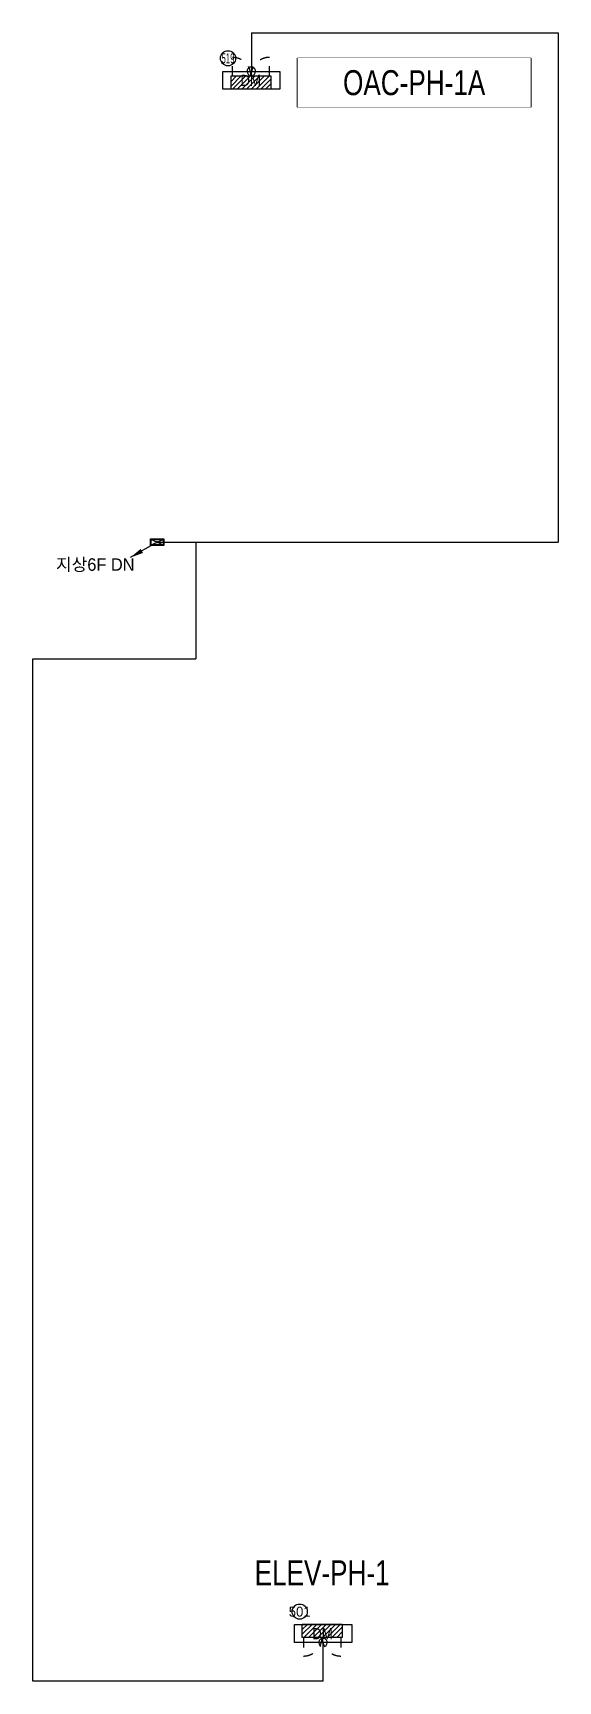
# Model space of a CAD drawing. Header units: millimetres. Extents: x 89450 to 753248, y -530175 to 1209785.
# Drawn here: x 93431 to 101321, y 1011349 to 1036101 of the extents above; entities that cross this region are included whole.
import ezdxf
from ezdxf.enums import TextEntityAlignment as Align

# ---------------------------------------------------------------- set-up
doc = ezdxf.new("R2010")
doc.units = ezdxf.units.MM
doc.header["$LTSCALE"] = 150
doc.linetypes.add('CONTINOUS', pattern=[0])
doc.linetypes.add('D1', pattern=[3, 1, -1, 1])
for name, color, linetype in [('------01 Distribution Panel', 3, 'Continuous'), ('------01 Motor Control Panel or Center', 4, 'Continuous'), ('-----29 Indicator', 1, 'Continuous'), ('-----99 EPMS CABLE DUCT', 4, 'Continuous'), ('-----99 EPMS CONDUIT', 4, 'Continuous'), ('-----99 EPMS DEVICE', 3, 'Continuous')]:
    doc.layers.add(name, color=color, linetype=linetype)
doc.styles.add('ELEC', font='')
doc.styles.get('ELEC').set_extended_font_data('Dotum')

msp = doc.modelspace()

# ---------------------------------------------------------------- texts
at = {"layer": '-----29 Indicator', "style": 'ELEC', "width": 0.6}
msp.add_text('519', height=150, dxfattribs=at).set_placement((96362, 1035721), align=Align.MIDDLE_CENTER)
at = {"layer": '-----29 Indicator', "style": 'ELEC'}
msp.add_text('501', height=150, rotation=360, dxfattribs=at).set_placement((97439, 1012392), align=Align.MIDDLE_CENTER)
at = {"layer": '-----99 EPMS CABLE DUCT', "style": 'ELEC'}
msp.add_text('지상6F DN', height=187.7, dxfattribs=at).set_placement((93777, 1028024))
at = {"layer": '-----99 EPMS DEVICE', "color": 2, "style": 'ELEC', "width": 0.9}
for p in [(96703, 1035389), (97781, 1012060)]:
    msp.add_text('DM', height=168, dxfattribs=at).set_placement(p, align=Align.MIDDLE)

# ---------------------------------------------------------------- blocks, each defined once
blk = doc.blocks.new('PNL3')
at = {"color": 161, "linetype": 'D1'}
for p, q in [((-200, 280), (-480, 280)), ((-200, -280), (-480, -280))]:
    blk.add_line(p, q, dxfattribs=at)
at = {"color": 161}
for p, q in [((-200, 276), (0, 76)), ((-153, 300), (0, 147)), ((-83, 300), (0, 217)), ((-200, 205), (0, 5)), ((-200, 135), (0, -65)), ((-200, 64), (0, -136)), ((-200, -7), (0, -207)), ((-200, -78), (0, -278)), ((-200, -148), (-48, -300)), ((-200, -219), (-119, -300))]:
    blk.add_line(p, q, dxfattribs=at)
blk.add_lwpolyline([(0, -300), (-200, -300), (-200, 300), (0, 300)], close=True, dxfattribs=at)
at = {"color": 161, "linetype": 'D1'}
for centre, start, end in [((-200, 280), 180, 270), ((-200, -280), 90, 180)]:
    blk.add_arc(centre, 280, start, end, dxfattribs=at)

# ---------------------------------------------------------------- linework, layer by layer
at = {"layer": '------01 Motor Control Panel or Center', "linetype": 'CONTINOUS', "elevation": 0}
msp.add_lwpolyline([(100911, 1035725), (100911, 1034985), (97407, 1034985), (97407, 1035725)], close=True, dxfattribs=at)
at = {"layer": '-----29 Indicator'}
msp.add_circle((96362, 1035721), 114, dxfattribs=at)
at = {"layer": '-----99 EPMS CABLE DUCT'}
for p, q in [((95297, 1028455), (94891, 1028221)), ((95207, 1028495), (95387, 1028415)), ((95207, 1028415), (95387, 1028495))]:
    msp.add_line(p, q, dxfattribs=at)
at = {"layer": '-----99 EPMS CABLE DUCT', "elevation": 0}
for points in [[(95197, 1028505), (95397, 1028505), (95397, 1028405), (95197, 1028405)], [(95207, 1028495), (95387, 1028495), (95387, 1028415), (95207, 1028415)]]:
    msp.add_lwpolyline(points, close=True, dxfattribs=at)
msp.add_lwpolyline([(95297, 1028455), (95880, 1028455), (95880, 1026700)], dxfattribs=at)
msp.add_lwpolyline([(94891, 1028221, 0, 70, 0), (95067, 1028322, 40, 40, 0)], format="xyseb", dxfattribs=at)
at = {"layer": '-----99 EPMS CABLE DUCT'}
msp.add_circle((95297, 1028455), 10, dxfattribs=at)
msp.add_circle((95297, 1028455), 10, dxfattribs=at)
at = {"layer": '-----99 EPMS CONDUIT'}
for p, q in [((96713, 1036101), (96713, 1035525)), ((96713, 1036101), (101321, 1036101)), ((101321, 1036101), (101321, 1028455)), ((95297, 1028455), (101321, 1028455)), ((97790, 1011349), (97790, 1011926))]:
    msp.add_line(p, q, dxfattribs=at)
for centre in [(96713, 1035525), (97790, 1011926)]:
    msp.add_arc(centre, 63.8, 300, 240, dxfattribs=at)
at = {"layer": '-----99 EPMS DEVICE', "color": 2, "elevation": 0}
for points in [[(97143, 1035255), (96283, 1035255), (96283, 1035525), (97143, 1035525)], [(98220, 1011926), (97360, 1011926), (97360, 1012196), (98220, 1012196)]]:
    msp.add_lwpolyline(points, close=True, dxfattribs=at)

# ---------------------------------------------------------------- block references
at = {"layer": '------01 Distribution Panel', "rotation": 89.99999999999993}
msp.add_blockref('PNL3', (97776, 1012205), dxfattribs=at)
at = {"layer": '------01 Motor Control Panel or Center', "rotation": 269.9999999999999}
msp.add_blockref('PNL3', (96707, 1035255), dxfattribs=at)

msp.set_redraw_order([(e.dxf.handle, doc.entitydb.next_handle()) for e in msp.query("TEXT MTEXT ATTDEF DIMENSION ARC_DIMENSION")])  # texts and dimensions are drawn at this point

# ---------------------------------------------------------------- wipeouts: each hides what was drawn before it
msp.add_wipeout([(96024, 1013345), (99528, 1013345), (99528, 1012605), (96024, 1012605)]).dxf.layer = '------01 Distribution Panel'

# ---------------------------------------------------------------- next in the draw order: linework, layer by layer
at = {"layer": '-----29 Indicator'}
msp.add_circle((97439, 1012392), 114, dxfattribs=at)
at = {"layer": '-----99 EPMS CABLE DUCT', "elevation": 0}
msp.add_lwpolyline([(97790, 1011349), (93431, 1011349), (93431, 1026700), (95880, 1026700)], dxfattribs=at)

# ---------------------------------------------------------------- next in the draw order: texts
at = {"layer": '------01 Distribution Panel', "linetype": 'CONTINOUS', "style": 'ELEC', "width": 0.8}
msp.add_text('ELEV-PH-1', height=375, dxfattribs=at).set_placement((97776, 1012975), align=Align.MIDDLE)

# ---------------------------------------------------------------- next in the draw order: wipeouts: each hides what was drawn before it
at = {"color": 1}
msp.add_wipeout([(97407, 1035725), (100911, 1035725), (100911, 1034985), (97407, 1034985)], dxfattribs=at).dxf.layer = '------01 Motor Control Panel or Center'

# ---------------------------------------------------------------- next in the draw order: texts
at = {"layer": '------01 Motor Control Panel or Center', "linetype": 'CONTINOUS', "style": 'ELEC', "width": 0.8}
msp.add_text('OAC-PH-1A', height=375, dxfattribs=at).set_placement((99159, 1035355), align=Align.MIDDLE)

doc.saveas('drawing.dxf')
